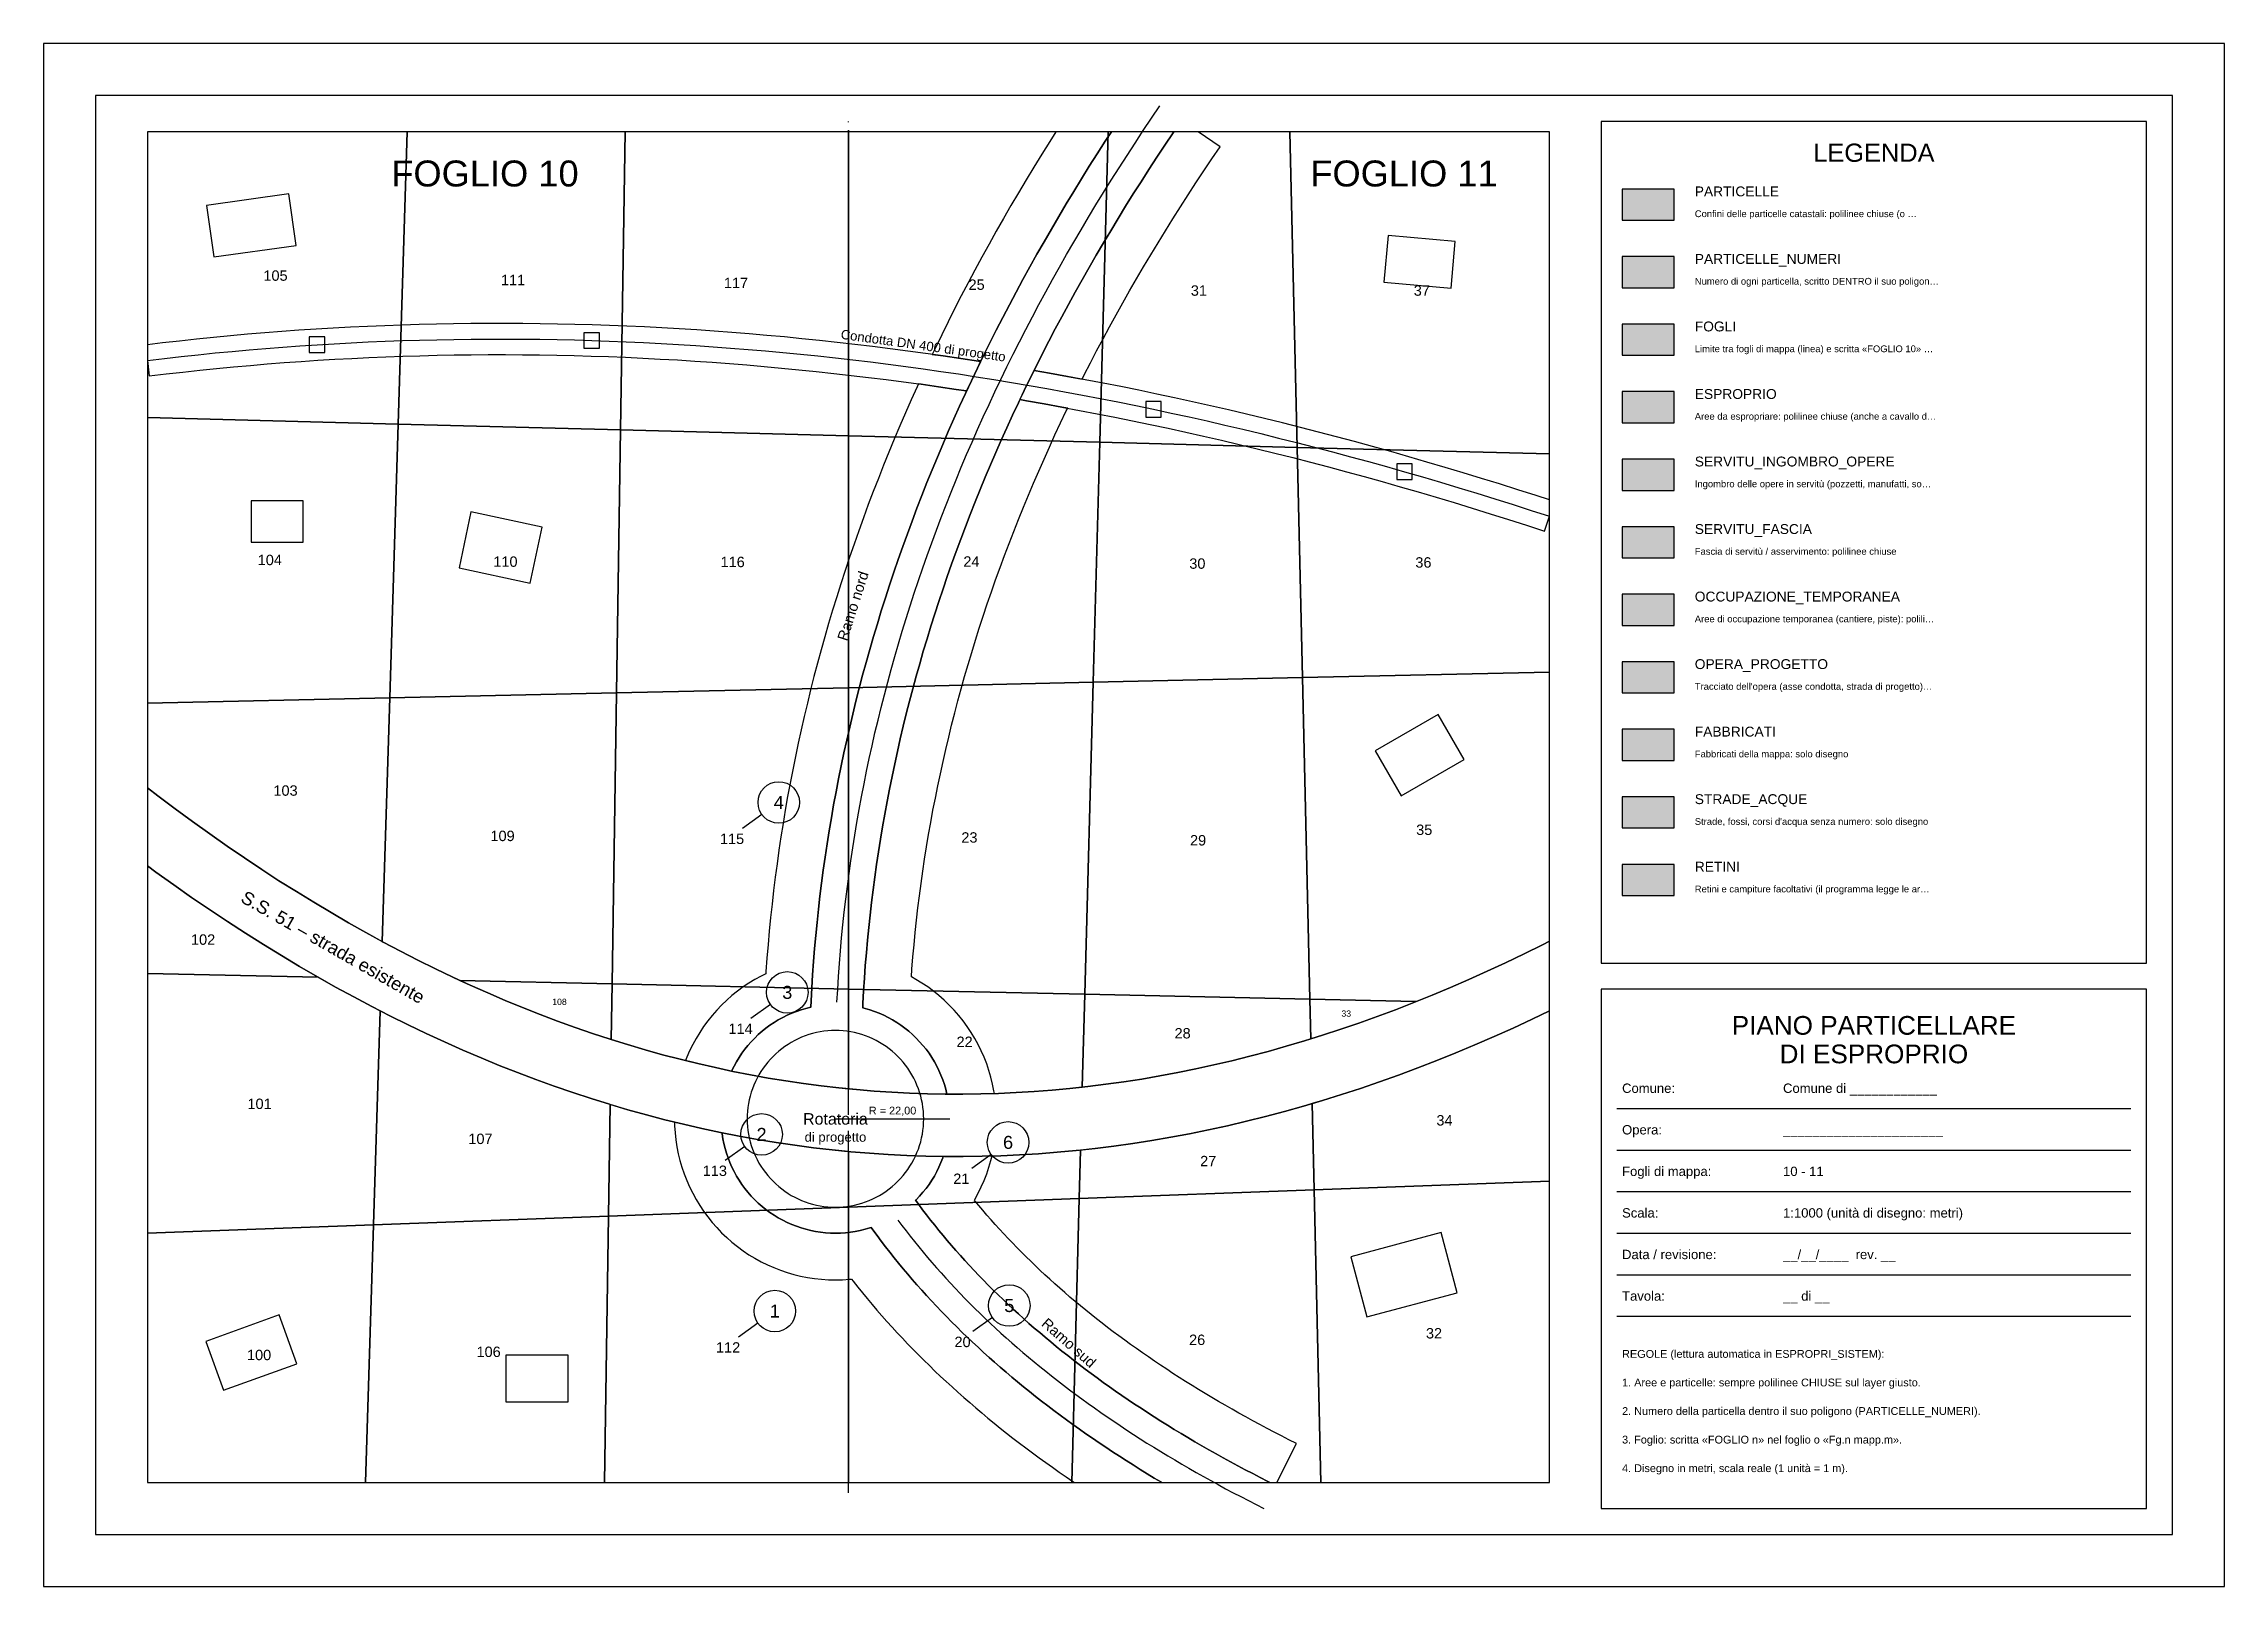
# Model space of a CAD drawing. Header units: metres. Extents: x 0 to 420, y 0 to 297.
import ezdxf
from ezdxf.enums import TextEntityAlignment as Align

# ---------------------------------------------------------------- set-up
doc = ezdxf.new("R2010")
doc.units = ezdxf.units.M
doc.linetypes.add('DASHDOT', pattern=[9, 6, -1.5, 0, -1.5])
doc.linetypes.add('DASHED', pattern=[6, 4, -2])
for name, color, linetype in [('CARTIGLIO', 7, 'CONTINUOUS'), ('ESPROPRIO', 1, 'CONTINUOUS'), ('FABBRICATI', 8, 'CONTINUOUS'), ('FOGLI', 2, 'DASHDOT'), ('LEGENDA', 7, 'CONTINUOUS'), ('OCCUPAZIONE_TEMPORANEA', 30, 'CONTINUOUS'), ('OPERA_PROGETTO', 4, 'DASHED'), ('PARTICELLE', 7, 'CONTINUOUS'), ('PARTICELLE_NUMERI', 7, 'CONTINUOUS'), ('QUOTE', 8, 'CONTINUOUS'), ('RETINI', 8, 'CONTINUOUS'), ('RICHIAMI_DITTE', 1, 'CONTINUOUS'), ('SERVITU_FASCIA', 5, 'CONTINUOUS'), ('SERVITU_INGOMBRO_OPERE', 6, 'CONTINUOUS'), ('STRADE_ACQUE', 8, 'CONTINUOUS'), ('TOPONIMI', 8, 'CONTINUOUS')]:
    doc.layers.add(name, color=color, linetype=linetype)
doc.styles.add('ESPROPRI', font='arial.ttf')

msp = doc.modelspace()

# ---------------------------------------------------------------- texts
at = {"layer": 'CARTIGLIO', "style": 'ESPROPRI'}
for s, p in [('PIANO PARTICELLARE', (352.5, 108)), ('DI ESPROPRIO', (352.5, 102.5))]:
    msp.add_text(s, height=3.6, dxfattribs=at).set_placement(p, align=Align.MIDDLE_CENTER)
for s, height, p in [('Comune:', 1.8, (304, 95)), ('Comune di ____________', 1.8, (335, 95)), ('Opera:', 1.8, (304, 87)), ('______________________', 1.8, (335, 87)), ('Fogli di mappa:', 1.8, (304, 79)), ('10 - 11', 1.8, (335, 79)), ('Scala:', 1.8, (304, 71)), ('1:1000 (unità di disegno: metri)', 1.8, (335, 71)), ('Data / revisione:', 1.8, (304, 63)), ('__/__/____  rev. __', 1.8, (335, 63)), ('Tavola:', 1.8, (304, 55)), ('__ di __', 1.8, (335, 55)), ('REGOLE (lettura automatica in ESPROPRI_SISTEM):', 1.5, (304, 44)), ('1. Aree e particelle: sempre polilinee CHIUSE sul layer giusto.', 1.5, (304, 38.5)), ('2. Numero della particella dentro il suo poligono (PARTICELLE_NUMERI).', 1.5, (304, 33)), ('3. Foglio: scritta «FOGLIO n» nel foglio o «Fg.n mapp.m».', 1.5, (304, 27.5)), ('4. Disegno in metri, scala reale (1 unità = 1 m).', 1.5, (304, 22))]:
    msp.add_text(s, height=height, dxfattribs=at).set_placement(p)
at = {"layer": 'FOGLI', "style": 'ESPROPRI'}
for s, p in [('FOGLIO 10', (85, 272)), ('FOGLIO 11', (262, 272))]:
    msp.add_text(s, height=5, dxfattribs=at).set_placement(p, align=Align.MIDDLE_CENTER)
at = {"layer": 'LEGENDA', "style": 'ESPROPRI'}
msp.add_text('LEGENDA', height=3.5, dxfattribs=at).set_placement((352.5, 276), align=Align.MIDDLE_CENTER)
for s, height, p in [('PARTICELLE', 1.9, (318, 267.6)), ('Confini delle particelle catastali: polilinee chiuse (o …', 1.3, (318, 263.6)), ('PARTICELLE_NUMERI', 1.9, (318, 254.6)), ('Numero di ogni particella, scritto DENTRO il suo poligon…', 1.3, (318, 250.6)), ('FOGLI', 1.9, (318, 241.6)), ('Limite tra fogli di mappa (linea) e scritta «FOGLIO 10» …', 1.3, (318, 237.6)), ('ESPROPRIO', 1.9, (318, 228.6)), ('Aree da espropriare: polilinee chiuse (anche a cavallo d…', 1.3, (318, 224.6)), ('SERVITU_INGOMBRO_OPERE', 1.9, (318, 215.6)), ('Ingombro delle opere in servitù (pozzetti, manufatti, so…', 1.3, (318, 211.6)), ('SERVITU_FASCIA', 1.9, (318, 202.6)), ('Fascia di servitù / asservimento: polilinee chiuse', 1.3, (318, 198.6)), ('OCCUPAZIONE_TEMPORANEA', 1.9, (318, 189.6)), ('Aree di occupazione temporanea (cantiere, piste): polili…', 1.3, (318, 185.6)), ('OPERA_PROGETTO', 1.9, (318, 176.6)), ("Tracciato dell'opera (asse condotta, strada di progetto)…", 1.3, (318, 172.6)), ('FABBRICATI', 1.9, (318, 163.6)), ('Fabbricati della mappa: solo disegno', 1.3, (318, 159.6)), ('STRADE_ACQUE', 1.9, (318, 150.6)), ("Strade, fossi, corsi d'acqua senza numero: solo disegno", 1.3, (318, 146.6)), ('RETINI', 1.9, (318, 137.6)), ('Retini e campiture facoltativi (il programma legge le ar…', 1.3, (318, 133.6))]:
    msp.add_text(s, height=height, dxfattribs=at).set_placement(p)
at = {"layer": 'PARTICELLE_NUMERI', "style": 'ESPROPRI'}
for s, height, p in [('105', 2, (44.6635, 252.3474)), ('111', 2, (90.4129, 251.4982)), ('117', 2, (133.349, 250.9345)), ('25', 2, (179.6884, 250.5946)), ('31', 2, (222.4952, 249.4614)), ('37', 2, (265.4343, 249.4608)), ('104', 2, (43.5637, 197.6033)), ('110', 2, (88.9459, 197.2788)), ('116', 2, (132.7048, 197.2155)), ('24', 2, (178.6927, 197.3039)), ('30', 2, (222.2049, 196.9062)), ('36', 2, (265.7407, 197.1256)), ('103', 2, (46.5918, 153.2096)), ('109', 2, (88.3911, 144.4768)), ('115', 2, (132.5853, 143.9124)), ('23', 2, (178.3065, 144.1777)), ('29', 2, (222.3443, 143.6303)), ('35', 2, (265.8961, 145.6555)), ('102', 2, (30.7141, 124.5197)), ('108', 1.2, (99.3525, 112.5354)), ('33', 1.2, (250.8779, 110.2712)), ('114', 2, (134.2269, 107.3532)), ('22', 2, (177.3786, 104.8416)), ('28', 2, (219.3635, 106.482)), ('101', 2, (41.5904, 92.8977)), ('34', 2, (269.7985, 89.7188)), ('107', 2, (84.1305, 86.1569)), ('113', 2, (129.2728, 80.0099)), ('27', 2, (224.2892, 81.8766)), ('21', 2, (176.7454, 78.4735)), ('112', 2, (131.8253, 45.9997)), ('20', 2, (176.9795, 47.0625)), ('26', 2, (222.1632, 47.4694)), ('32', 2, (267.7811, 48.7232)), ('100', 2, (41.4995, 44.548)), ('106', 2, (85.7047, 45.156))]:
    msp.add_text(s, height=height, dxfattribs=at).set_placement(p, align=Align.MIDDLE_CENTER)
at = {"layer": 'QUOTE', "style": 'ESPROPRI'}
msp.add_text('R = 22,00', height=1.5, dxfattribs=at).set_placement((163.5, 91.6), align=Align.MIDDLE_CENTER)
at = {"layer": 'RICHIAMI_DITTE', "style": 'ESPROPRI'}
for s, p in [('4', (141.5853, 150.9124)), ('3', (143.2269, 114.3532)), ('2', (138.2728, 87.0099)), ('6', (185.7454, 85.4735)), ('5', (185.9795, 54.0625)), ('1', (140.8253, 52.9997))]:
    msp.add_text(s, height=2.5, dxfattribs=at).set_placement(p, align=Align.MIDDLE_CENTER)
at = {"layer": 'TOPONIMI', "style": 'ESPROPRI'}
for s, height, rotation, p in [('Condotta DN 400 di progetto', 1.8, -7.923, (169.4141, 238.8828)), ('Ramo nord', 2, 72.2287, (155.875, 188.75)), ('S.S. 51 – strada esistente', 2.5, -29.7449, (55.725, 123.05)), ('Ramo sud', 2, -41.3478, (197.4609, 46.8844))]:
    msp.add_text(s, height=height, rotation=rotation, dxfattribs=at).set_placement(p, align=Align.MIDDLE_CENTER)
for s, height, p in [('Rotatoria', 2.2, (152.5, 90)), ('di progetto', 1.8, (152.5, 86.5))]:
    msp.add_text(s, height=height, dxfattribs=at).set_placement(p, align=Align.MIDDLE_CENTER)

# ---------------------------------------------------------------- linework, layer by layer
at = {"layer": 'CARTIGLIO'}
for p, q in [((303, 92), (402, 92)), ((303, 84), (402, 84)), ((303, 76), (402, 76)), ((303, 68), (402, 68)), ((303, 60), (402, 60)), ((303, 52), (402, 52))]:
    msp.add_line(p, q, dxfattribs=at)
for points in [[(0, 0), (420, 0), (420, 297), (0, 297)], [(10, 10), (410, 10), (410, 287), (10, 287)], [(300, 15), (405, 15), (405, 115), (300, 115)]]:
    msp.add_lwpolyline(points, close=True, dxfattribs=at)
at = {"layer": 'ESPROPRIO'}
for points in [[(132.5149, 99.193), (132.759, 99.141), (136.15, 98.474), (139.542, 97.863), (142.938, 97.307), (146.335, 96.805), (149.736, 96.358), (153.139, 95.966), (156.545, 95.628), (159.954, 95.346), (163.366, 95.118), (166.781, 94.945), (170.199, 94.826), (173.62, 94.762), (173.9792, 94.7611), (173.979, 94.762), (173.75, 95.694), (173.482, 96.616), (173.173, 97.524), (172.825, 98.419), (172.439, 99.298), (172.014, 100.158), (171.553, 101), (171.055, 101.821), (170.521, 102.619), (169.954, 103.393), (169.353, 104.141), (168.72, 104.863), (168.056, 105.556), (167.363, 106.22), (166.641, 106.853), (165.893, 107.454), (165.119, 108.021), (164.321, 108.555), (163.5, 109.053), (162.658, 109.514), (161.798, 109.939), (160.919, 110.325), (160.024, 110.673), (159.116, 110.982), (158.194, 111.25), (157.747, 111.36), (157.785, 112.181), (157.921, 114.624), (158.077, 117.065), (158.254, 119.504), (158.452, 121.943), (158.67, 124.379), (158.909, 126.814), (159.169, 129.248), (159.45, 131.68), (159.752, 134.11), (160.074, 136.54), (160.417, 138.967), (160.78, 141.393), (161.165, 143.818), (161.57, 146.241), (161.996, 148.663), (162.442, 151.084), (162.91, 153.503), (163.398, 155.92), (163.907, 158.336), (164.437, 160.751), (164.987, 163.165), (165.559, 165.577), (166.151, 167.987), (166.764, 170.397), (167.397, 172.805), (168.052, 175.211), (168.727, 177.616), (169.423, 180.02), (170.14, 182.423), (170.878, 184.824), (171.636, 187.224), (172.416, 189.622), (173.216, 192.02), (174.037, 194.416), (174.879, 196.81), (175.742, 199.204), (176.626, 201.596), (177.53, 203.987), (178.456, 206.376), (179.402, 208.764), (180.369, 211.151), (181.357, 213.537), (182.366, 215.921), (183.396, 218.305), (184.447, 220.687), (185.518, 223.067), (186.611, 225.447), (187.725, 227.825), (188.859, 230.201), (190.014, 232.577), (191.191, 234.951), (192.388, 237.325), (193.607, 239.696), (194.846, 242.067), (196.106, 244.436), (197.387, 246.804), (198.689, 249.171), (200.013, 251.537), (201.357, 253.901), (202.722, 256.264), (204.108, 258.626), (205.515, 260.987), (206.944, 263.346), (208.393, 265.705), (209.863, 268.061), (211.354, 270.417), (212.867, 272.771), (214.4, 275.125), (215.955, 277.477), (217.53, 279.827), (217.647, 280), (205.641, 280), (204.471, 278.204), (202.923, 275.794), (201.396, 273.382), (199.891, 270.969), (198.406, 268.554), (196.943, 266.136), (195.501, 263.717), (194.08, 261.296), (192.681, 258.874), (191.302, 256.449), (189.945, 254.022), (188.609, 251.594), (187.294, 249.164), (186, 246.731), (184.728, 244.297), (183.477, 241.861), (182.247, 239.424), (181.038, 236.984), (179.85, 234.542), (178.684, 232.099), (177.539, 229.653), (176.415, 227.206), (175.313, 224.757), (174.231, 222.306), (173.171, 219.854), (172.133, 217.399), (171.115, 214.942), (170.119, 212.484), (169.144, 210.024), (168.191, 207.562), (167.259, 205.098), (166.348, 202.632), (165.458, 200.165), (164.59, 197.695), (163.743, 195.224), (162.918, 192.751), (162.114, 190.276), (161.331, 187.799), (160.569, 185.321), (159.829, 182.841), (159.11, 180.359), (158.413, 177.875), (157.737, 175.389), (157.082, 172.902), (156.449, 170.413), (155.837, 167.922), (155.247, 165.429), (154.678, 162.935), (154.13, 160.439), (153.604, 157.941), (153.1, 155.441), (152.616, 152.94), (152.154, 150.437), (151.714, 147.932), (151.295, 145.426), (150.897, 142.918), (150.521, 140.408), (150.166, 137.896), (149.833, 135.383), (149.521, 132.869), (149.231, 130.352), (148.962, 127.834), (148.714, 125.315), (148.488, 122.793), (148.283, 120.271), (148.1, 117.746), (147.939, 115.22), (147.798, 112.693), (147.741, 111.479), (147.738, 111.479), (146.806, 111.25), (145.884, 110.982), (144.976, 110.673), (144.081, 110.325), (143.202, 109.939), (142.342, 109.514), (141.5, 109.053), (140.679, 108.555), (139.881, 108.021), (139.107, 107.454), (138.359, 106.853), (137.637, 106.22), (136.944, 105.556), (136.28, 104.863), (135.647, 104.141), (135.046, 103.393), (134.479, 102.619), (133.945, 101.821), (133.447, 101), (132.986, 100.158), (132.561, 99.298), (132.5149, 99.193)], [(130.6668, 87.3224), (130.688, 87.128), (130.834, 86.18), (131.021, 85.238), (131.25, 84.306), (131.518, 83.384), (131.827, 82.476), (132.175, 81.581), (132.561, 80.702), (132.986, 79.842), (133.447, 79), (133.945, 78.179), (134.479, 77.381), (135.046, 76.607), (135.647, 75.859), (136.28, 75.137), (136.944, 74.444), (137.637, 73.78), (138.359, 73.147), (139.107, 72.546), (139.881, 71.979), (140.679, 71.445), (141.5, 70.947), (142.342, 70.486), (143.202, 70.061), (144.081, 69.675), (144.976, 69.327), (145.884, 69.018), (146.806, 68.75), (147.738, 68.521), (148.68, 68.334), (149.628, 68.188), (150.583, 68.084), (151.54, 68.021), (152.5, 68), (153.46, 68.021), (154.417, 68.084), (155.372, 68.188), (156.32, 68.334), (157.262, 68.521), (158.194, 68.75), (159.116, 69.018), (159.359, 69.101), (159.715, 68.608), (160.51, 67.527), (161.318, 66.451), (162.137, 65.38), (162.969, 64.315), (163.812, 63.254), (164.667, 62.199), (165.534, 61.149), (166.413, 60.104), (167.303, 59.064), (168.206, 58.03), (169.12, 57), (170.046, 55.976), (170.984, 54.957), (171.934, 53.943), (172.896, 52.934), (173.869, 51.931), (174.854, 50.932), (175.851, 49.939), (176.86, 48.951), (177.88, 47.968), (178.912, 46.99), (179.956, 46.018), (181.012, 45.05), (182.079, 44.088), (183.158, 43.131), (184.248, 42.179), (185.351, 41.232), (186.465, 40.29), (187.59, 39.354), (188.728, 38.422), (189.877, 37.496), (191.037, 36.574), (192.209, 35.658), (193.393, 34.747), (194.589, 33.841), (195.796, 32.941), (197.014, 32.045), (198.245, 31.154), (199.487, 30.269), (200.74, 29.388), (202.005, 28.513), (203.282, 27.642), (204.57, 26.777), (205.87, 25.917), (207.182, 25.062), (208.505, 24.212), (209.839, 23.367), (211.185, 22.527), (212.543, 21.692), (213.912, 20.862), (215.293, 20.037), (215.356, 20), (236.188, 20), (235.767, 20.212), (234.31, 20.956), (232.865, 21.704), (231.432, 22.457), (230.011, 23.214), (228.601, 23.976), (227.204, 24.742), (225.818, 25.513), (224.444, 26.287), (223.082, 27.067), (221.732, 27.85), (220.394, 28.638), (219.068, 29.43), (217.754, 30.227), (216.451, 31.028), (215.161, 31.833), (213.882, 32.643), (212.615, 33.457), (211.36, 34.275), (210.117, 35.098), (208.886, 35.925), (207.667, 36.756), (206.459, 37.592), (205.263, 38.431), (204.079, 39.276), (202.907, 40.124), (201.747, 40.977), (200.599, 41.834), (199.462, 42.695), (198.338, 43.56), (197.225, 44.43), (196.123, 45.304), (195.034, 46.183), (193.957, 47.065), (192.891, 47.952), (191.837, 48.843), (190.795, 49.738), (189.764, 50.638), (188.745, 51.542), (187.738, 52.45), (186.743, 53.362), (185.76, 54.278), (184.788, 55.199), (183.828, 56.124), (182.879, 57.053), (181.943, 57.986), (181.018, 58.924), (180.104, 59.866), (179.202, 60.811), (178.312, 61.762), (177.434, 62.716), (176.567, 63.675), (175.712, 64.637), (174.868, 65.604), (174.036, 66.576), (173.216, 67.551), (172.407, 68.531), (171.61, 69.514), (170.824, 70.502), (170.05, 71.495), (169.288, 72.491), (168.536, 73.492), (167.927, 74.32), (168.056, 74.444), (168.72, 75.137), (169.353, 75.859), (169.954, 76.607), (170.521, 77.381), (171.055, 78.179), (171.553, 79), (172.014, 79.842), (172.439, 80.702), (172.825, 81.581), (173.173, 82.476), (173.2721, 82.7671), (169.879, 82.83), (166.269, 82.955), (162.662, 83.138), (159.058, 83.379), (155.458, 83.678), (151.861, 84.034), (148.267, 84.448), (144.677, 84.92), (141.091, 85.45), (137.508, 86.037), (133.929, 86.682), (130.6668, 87.3224)]]:
    msp.add_lwpolyline(points, close=True, dxfattribs=at)
at = {"layer": 'FABBRICATI'}
for points in [[(32.77, 255.94), (48.62, 258.16), (47.23, 268.06), (31.38, 265.84)], [(258.13, 251.08), (271.08, 249.95), (271.87, 258.92), (258.92, 260.05)], [(40, 201), (50, 201), (50, 209), (40, 209)], [(80.01, 196.08), (93.7, 193.16), (95.99, 203.92), (82.3, 206.84)], [(261.44, 152.17), (273.56, 159.17), (268.56, 167.83), (256.44, 160.83)], [(254.86, 51.88), (272.25, 56.53), (269.14, 68.12), (251.75, 63.47)], [(34.66, 37.74), (48.76, 42.87), (45.34, 52.26), (31.24, 47.13)], [(89, 35.5), (101, 35.5), (101, 44.5), (89, 44.5)]]:
    msp.add_lwpolyline(points, close=True, dxfattribs=at)
at = {"layer": 'FOGLI'}
msp.add_lwpolyline([(155, 18), (155, 282)], dxfattribs=at)
at = {"layer": 'LEGENDA'}
msp.add_lwpolyline([(300, 120), (405, 120), (405, 282), (300, 282)], close=True, dxfattribs=at)
at = {"layer": 'LEGENDA', "color": 7}
for points in [[(304, 263), (314, 263), (314, 269), (304, 269)], [(304, 250), (314, 250), (314, 256), (304, 256)]]:
    msp.add_lwpolyline(points, close=True, dxfattribs=at)
at = {"layer": 'LEGENDA', "color": 2}
msp.add_lwpolyline([(304, 237), (314, 237), (314, 243), (304, 243)], close=True, dxfattribs=at)
at = {"layer": 'LEGENDA', "color": 1}
msp.add_lwpolyline([(304, 224), (314, 224), (314, 230), (304, 230)], close=True, dxfattribs=at)
at = {"layer": 'LEGENDA', "color": 6}
msp.add_lwpolyline([(304, 211), (314, 211), (314, 217), (304, 217)], close=True, dxfattribs=at)
at = {"layer": 'LEGENDA', "color": 5}
msp.add_lwpolyline([(304, 198), (314, 198), (314, 204), (304, 204)], close=True, dxfattribs=at)
at = {"layer": 'LEGENDA', "color": 30}
msp.add_lwpolyline([(304, 185), (314, 185), (314, 191), (304, 191)], close=True, dxfattribs=at)
at = {"layer": 'LEGENDA', "color": 4}
msp.add_lwpolyline([(304, 172), (314, 172), (314, 178), (304, 178)], close=True, dxfattribs=at)
at = {"layer": 'LEGENDA', "color": 8}
for points in [[(304, 159), (314, 159), (314, 165), (304, 165)], [(304, 146), (314, 146), (314, 152), (304, 152)], [(304, 133), (314, 133), (314, 139), (304, 139)]]:
    msp.add_lwpolyline(points, close=True, dxfattribs=at)
at = {"layer": 'LEGENDA', "color": 7}
for points in [[(304, 263), (314, 263), (304, 269), (314, 269)], [(304, 250), (314, 250), (304, 256), (314, 256)]]:
    msp.add_solid(points, dxfattribs=at)
at = {"layer": 'LEGENDA', "color": 2}
msp.add_solid([(304, 237), (314, 237), (304, 243), (314, 243)], dxfattribs=at)
at = {"layer": 'LEGENDA', "color": 1}
msp.add_solid([(304, 224), (314, 224), (304, 230), (314, 230)], dxfattribs=at)
at = {"layer": 'LEGENDA', "color": 6}
msp.add_solid([(304, 211), (314, 211), (304, 217), (314, 217)], dxfattribs=at)
at = {"layer": 'LEGENDA', "color": 5}
msp.add_solid([(304, 198), (314, 198), (304, 204), (314, 204)], dxfattribs=at)
at = {"layer": 'LEGENDA', "color": 30}
msp.add_solid([(304, 185), (314, 185), (304, 191), (314, 191)], dxfattribs=at)
at = {"layer": 'LEGENDA', "color": 4}
msp.add_solid([(304, 172), (314, 172), (304, 178), (314, 178)], dxfattribs=at)
at = {"layer": 'LEGENDA', "color": 8}
for points in [[(304, 159), (314, 159), (304, 165), (314, 165)], [(304, 146), (314, 146), (304, 152), (314, 152)], [(304, 133), (314, 133), (304, 139), (314, 139)]]:
    msp.add_solid(points, dxfattribs=at)
at = {"layer": 'OCCUPAZIONE_TEMPORANEA'}
for points in [[(171.1314, 237.1689), (173.236, 236.87), (176.648, 236.367), (180.062, 235.844), (180.453, 235.782), (179.85, 234.542), (181.038, 236.984), (182.247, 239.424), (183.477, 241.861), (184.728, 244.297), (186, 246.731), (187.294, 249.164), (188.609, 251.594), (189.945, 254.022), (191.302, 256.449), (192.681, 258.874), (194.08, 261.296), (195.501, 263.717), (196.943, 266.136), (198.406, 268.554), (199.891, 270.969), (201.396, 273.382), (202.923, 275.794), (204.471, 278.204), (205.641, 280), (194.934, 280), (193.776, 278.171), (192.239, 275.707), (190.723, 273.24), (189.228, 270.771), (187.755, 268.299), (186.303, 265.825), (184.872, 263.349), (183.463, 260.87), (182.075, 258.388), (180.708, 255.905), (179.363, 253.418), (178.039, 250.929), (176.737, 248.438), (175.456, 245.945), (174.197, 243.448), (172.959, 240.95), (171.742, 238.449), (171.1314, 237.1689)], [(190.7606, 234.0829), (193.751, 233.559), (197.181, 232.939), (199.992, 232.4148), (200.409, 233.241), (201.597, 235.556), (202.807, 237.869), (204.037, 240.182), (205.288, 242.494), (206.56, 244.805), (207.852, 247.116), (209.165, 249.426), (210.5, 251.736), (211.855, 254.044), (213.23, 256.352), (214.627, 258.66), (216.045, 260.967), (217.483, 263.273), (218.943, 265.578), (220.423, 267.883), (221.924, 270.187), (223.447, 272.49), (224.99, 274.793), (226.579, 277.131), (222.358, 280), (217.647, 280), (217.53, 279.827), (215.955, 277.477), (214.4, 275.125), (212.867, 272.771), (211.354, 270.417), (209.863, 268.061), (208.393, 265.705), (206.944, 263.346), (205.515, 260.987), (204.108, 258.626), (202.722, 256.264), (201.357, 253.901), (200.013, 251.537), (198.689, 249.171), (197.387, 246.804), (196.106, 244.436), (194.846, 242.067), (193.607, 239.696), (192.388, 237.325), (191.191, 234.951), (190.7606, 234.0829)], [(123.6105, 101.2215), (125.986, 100.638), (129.371, 99.862), (132.5149, 99.193), (132.561, 99.298), (132.986, 100.158), (133.447, 101), (133.945, 101.821), (134.479, 102.619), (135.046, 103.393), (135.647, 104.141), (136.28, 104.863), (136.944, 105.556), (137.637, 106.22), (138.359, 106.853), (139.107, 107.454), (139.881, 108.021), (140.679, 108.555), (141.5, 109.053), (142.342, 109.514), (143.202, 109.939), (144.081, 110.325), (144.976, 110.673), (145.884, 110.982), (146.806, 111.25), (147.738, 111.479), (147.741, 111.479), (147.798, 112.693), (147.939, 115.22), (148.1, 117.746), (148.283, 120.271), (148.488, 122.793), (148.714, 125.315), (148.962, 127.834), (149.231, 130.352), (149.521, 132.869), (149.833, 135.383), (150.166, 137.896), (150.521, 140.408), (150.897, 142.918), (151.295, 145.426), (151.714, 147.932), (152.154, 150.437), (152.616, 152.94), (153.1, 155.441), (153.604, 157.941), (154.13, 160.439), (154.678, 162.935), (155.247, 165.429), (155.837, 167.922), (156.449, 170.413), (157.082, 172.902), (157.737, 175.389), (158.413, 177.875), (159.11, 180.359), (159.829, 182.841), (160.569, 185.321), (161.331, 187.799), (162.114, 190.276), (162.918, 192.751), (163.743, 195.224), (164.59, 197.695), (165.458, 200.165), (166.348, 202.632), (167.259, 205.098), (168.191, 207.562), (169.144, 210.024), (170.119, 212.484), (171.115, 214.942), (172.133, 217.399), (173.171, 219.854), (174.231, 222.306), (175.313, 224.757), (176.415, 227.206), (177.539, 229.653), (177.7609, 230.127), (175.756, 230.434), (172.376, 230.932), (169.001, 231.411), (168.475, 231.4827), (168.222, 230.932), (167.092, 228.421), (165.983, 225.908), (164.896, 223.392), (163.831, 220.874), (162.787, 218.354), (161.765, 215.832), (160.765, 213.307), (159.786, 210.779), (158.829, 208.25), (157.893, 205.718), (156.98, 203.183), (156.088, 200.647), (155.218, 198.108), (154.37, 195.567), (153.543, 193.023), (152.738, 190.477), (151.956, 187.929), (151.195, 185.379), (150.455, 182.827), (149.738, 180.272), (149.043, 177.715), (148.369, 175.157), (147.718, 172.595), (147.088, 170.032), (146.481, 167.467), (145.895, 164.9), (145.332, 162.33), (144.79, 159.759), (144.27, 157.186), (143.773, 154.61), (143.297, 152.033), (142.843, 149.454), (142.412, 146.872), (142.002, 144.289), (141.615, 141.704), (141.249, 139.117), (140.906, 136.529), (140.585, 133.938), (140.286, 131.346), (140.009, 128.752), (139.754, 126.156), (139.521, 123.559), (139.31, 120.96), (139.121, 118.359), (139.095, 117.946), (138.186, 117.497), (137, 116.847), (135.844, 116.145), (134.719, 115.394), (133.628, 114.594), (132.574, 113.747), (131.557, 112.856), (130.58, 111.92), (129.644, 110.943), (128.753, 109.926), (127.906, 108.872), (127.106, 107.781), (126.355, 106.656), (125.653, 105.5), (125.003, 104.314), (124.404, 103.101), (123.86, 101.863), (123.6105, 101.2215)], [(157.747, 111.36), (158.194, 111.25), (159.116, 110.982), (160.024, 110.673), (160.919, 110.325), (161.798, 109.939), (162.658, 109.514), (163.5, 109.053), (164.321, 108.555), (165.119, 108.021), (165.893, 107.454), (166.641, 106.853), (167.363, 106.22), (168.056, 105.556), (168.72, 104.863), (169.353, 104.141), (169.954, 103.393), (170.521, 102.619), (171.055, 101.821), (171.553, 101), (172.014, 100.158), (172.439, 99.298), (172.825, 98.419), (173.173, 97.524), (173.482, 96.616), (173.75, 95.694), (173.979, 94.762), (173.9792, 94.7611), (177.045, 94.753), (180.472, 94.799), (183.1072, 94.8758), (183.029, 95.383), (182.765, 96.71), (182.444, 98.023), (182.065, 99.322), (181.63, 100.603), (181.14, 101.863), (180.596, 103.101), (179.997, 104.314), (179.347, 105.5), (178.645, 106.656), (177.894, 107.781), (177.094, 108.872), (176.247, 109.926), (175.356, 110.943), (174.42, 111.92), (173.443, 112.856), (172.426, 113.747), (171.372, 114.594), (170.281, 115.394), (169.156, 116.145), (168, 116.847), (167.12, 117.33), (167.228, 118.815), (167.419, 121.177), (167.631, 123.537), (167.863, 125.896), (168.114, 128.254), (168.386, 130.61), (168.678, 132.965), (168.99, 135.319), (169.323, 137.671), (169.675, 140.022), (170.048, 142.371), (170.44, 144.72), (170.853, 147.067), (171.286, 149.413), (171.739, 151.758), (172.212, 154.102), (172.706, 156.445), (173.22, 158.786), (173.754, 161.127), (174.308, 163.466), (174.882, 165.805), (175.477, 168.142), (176.091, 170.478), (176.727, 172.814), (177.382, 175.148), (178.058, 177.482), (178.754, 179.814), (179.47, 182.146), (180.207, 184.477), (180.964, 186.807), (181.742, 189.136), (182.539, 191.464), (183.358, 193.792), (184.196, 196.118), (185.056, 198.444), (185.935, 200.769), (186.835, 203.093), (187.756, 205.417), (188.697, 207.74), (189.659, 210.061), (190.641, 212.383), (191.644, 214.703), (192.667, 217.023), (193.711, 219.342), (194.776, 221.66), (195.861, 223.978), (196.967, 226.295), (197.2256, 226.8268), (196.098, 227.037), (192.699, 227.651), (189.304, 228.246), (188.0295, 228.4629), (187.725, 227.825), (186.611, 225.447), (185.518, 223.067), (184.447, 220.687), (183.396, 218.305), (182.366, 215.921), (181.357, 213.537), (180.369, 211.151), (179.402, 208.764), (178.456, 206.376), (177.53, 203.987), (176.626, 201.596), (175.742, 199.204), (174.879, 196.81), (174.037, 194.416), (173.216, 192.02), (172.416, 189.622), (171.636, 187.224), (170.878, 184.824), (170.14, 182.423), (169.423, 180.02), (168.727, 177.616), (168.052, 175.211), (167.397, 172.805), (166.764, 170.397), (166.151, 167.987), (165.559, 165.577), (164.987, 163.165), (164.437, 160.751), (163.907, 158.336), (163.398, 155.92), (162.91, 153.503), (162.442, 151.084), (161.996, 148.663), (161.57, 146.241), (161.165, 143.818), (160.78, 141.393), (160.417, 138.967), (160.074, 136.54), (159.752, 134.11), (159.45, 131.68), (159.169, 129.248), (158.909, 126.814), (158.67, 124.379), (158.452, 121.943), (158.254, 119.504), (158.077, 117.065), (157.921, 114.624), (157.785, 112.181), (157.747, 111.36)], [(121.5138, 89.3799), (121.53, 88.648), (121.618, 87.298), (121.765, 85.954), (121.971, 84.617), (122.235, 83.29), (122.556, 81.977), (122.935, 80.678), (123.37, 79.397), (123.86, 78.137), (124.404, 76.899), (125.003, 75.686), (125.653, 74.5), (126.355, 73.344), (127.106, 72.219), (127.906, 71.128), (128.753, 70.074), (129.644, 69.057), (130.58, 68.08), (131.557, 67.144), (132.574, 66.253), (133.628, 65.406), (134.719, 64.606), (135.844, 63.855), (137, 63.153), (138.186, 62.503), (139.399, 61.904), (140.637, 61.36), (141.897, 60.87), (143.178, 60.435), (144.477, 60.056), (145.79, 59.735), (147.117, 59.471), (148.454, 59.265), (149.798, 59.118), (151.148, 59.03), (152.5, 59), (153.852, 59.03), (155.202, 59.118), (155.576, 59.159), (155.898, 58.746), (156.793, 57.62), (157.701, 56.501), (158.62, 55.387), (159.551, 54.28), (160.495, 53.179), (161.45, 52.083), (162.418, 50.994), (163.398, 49.91), (164.389, 48.833), (165.393, 47.762), (166.408, 46.696), (167.436, 45.637), (168.475, 44.584), (169.526, 43.537), (170.589, 42.496), (171.663, 41.46), (172.75, 40.431), (173.848, 39.408), (174.958, 38.391), (176.079, 37.38), (177.212, 36.374), (178.357, 35.375), (179.513, 34.382), (180.681, 33.394), (181.861, 32.413), (183.052, 31.437), (184.254, 30.468), (185.468, 29.504), (186.694, 28.546), (187.931, 27.594), (189.179, 26.648), (190.439, 25.708), (191.711, 24.774), (192.993, 23.845), (194.288, 22.922), (195.593, 22.005), (196.91, 21.094), (198.238, 20.189), (198.519, 20), (215.356, 20), (215.293, 20.037), (213.912, 20.862), (212.543, 21.692), (211.185, 22.527), (209.839, 23.367), (208.505, 24.212), (207.182, 25.062), (205.87, 25.917), (204.57, 26.777), (203.282, 27.642), (202.005, 28.513), (200.74, 29.388), (199.487, 30.269), (198.245, 31.154), (197.014, 32.045), (195.796, 32.941), (194.589, 33.841), (193.393, 34.747), (192.209, 35.658), (191.037, 36.574), (189.877, 37.496), (188.728, 38.422), (187.59, 39.354), (186.465, 40.29), (185.351, 41.232), (184.248, 42.179), (183.158, 43.131), (182.079, 44.088), (181.012, 45.05), (179.956, 46.018), (178.912, 46.99), (177.88, 47.968), (176.86, 48.951), (175.851, 49.939), (174.854, 50.932), (173.869, 51.931), (172.896, 52.934), (171.934, 53.943), (170.984, 54.957), (170.046, 55.976), (169.12, 57), (168.206, 58.03), (167.303, 59.064), (166.413, 60.104), (165.534, 61.149), (164.667, 62.199), (163.812, 63.254), (162.969, 64.315), (162.137, 65.38), (161.318, 66.451), (160.51, 67.527), (159.715, 68.608), (159.359, 69.101), (159.116, 69.018), (158.194, 68.75), (157.262, 68.521), (156.32, 68.334), (155.372, 68.188), (154.417, 68.084), (153.46, 68.021), (152.5, 68), (151.54, 68.021), (150.583, 68.084), (149.628, 68.188), (148.68, 68.334), (147.738, 68.521), (146.806, 68.75), (145.884, 69.018), (144.976, 69.327), (144.081, 69.675), (143.202, 70.061), (142.342, 70.486), (141.5, 70.947), (140.679, 71.445), (139.881, 71.979), (139.107, 72.546), (138.359, 73.147), (137.637, 73.78), (136.944, 74.444), (136.28, 75.137), (135.647, 75.859), (135.046, 76.607), (134.479, 77.381), (133.945, 78.179), (133.447, 79), (132.986, 79.842), (132.561, 80.702), (132.175, 81.581), (131.827, 82.476), (131.518, 83.384), (131.25, 84.306), (131.021, 85.238), (130.834, 86.18), (130.688, 87.128), (130.6668, 87.3224), (130.353, 87.384), (126.782, 88.145), (123.214, 88.962), (121.5138, 89.3799)], [(167.927, 74.32), (168.536, 73.492), (169.288, 72.491), (170.05, 71.495), (170.824, 70.502), (171.61, 69.514), (172.407, 68.531), (173.216, 67.551), (174.036, 66.576), (174.868, 65.604), (175.712, 64.637), (176.567, 63.675), (177.434, 62.716), (178.312, 61.762), (179.202, 60.811), (180.104, 59.866), (181.018, 58.924), (181.943, 57.986), (182.879, 57.053), (183.828, 56.124), (184.788, 55.199), (185.76, 54.278), (186.743, 53.362), (187.738, 52.45), (188.745, 51.542), (189.764, 50.638), (190.795, 49.738), (191.837, 48.843), (192.891, 47.952), (193.957, 47.065), (195.034, 46.183), (196.123, 45.304), (197.225, 44.43), (198.338, 43.56), (199.462, 42.695), (200.599, 41.834), (201.747, 40.977), (202.907, 40.124), (204.079, 39.276), (205.263, 38.431), (206.459, 37.592), (207.667, 36.756), (208.886, 35.925), (210.117, 35.098), (211.36, 34.275), (212.615, 33.457), (213.882, 32.643), (215.161, 31.833), (216.451, 31.028), (217.754, 30.227), (219.068, 29.43), (220.394, 28.638), (221.732, 27.85), (223.082, 27.067), (224.444, 26.287), (225.818, 25.513), (227.204, 24.742), (228.601, 23.976), (230.011, 23.214), (231.432, 22.457), (232.865, 21.704), (234.31, 20.956), (235.767, 20.212), (236.188, 20), (237.518, 20), (241.296, 27.504), (239.838, 28.239), (238.426, 28.959), (237.027, 29.684), (235.641, 30.412), (234.266, 31.145), (232.904, 31.881), (231.553, 32.621), (230.215, 33.365), (228.89, 34.113), (227.576, 34.864), (226.275, 35.62), (224.986, 36.379), (223.709, 37.142), (222.444, 37.908), (221.191, 38.679), (219.95, 39.453), (218.722, 40.231), (217.506, 41.012), (216.302, 41.797), (215.11, 42.586), (213.93, 43.379), (212.762, 44.175), (211.606, 44.974), (210.462, 45.778), (209.331, 46.585), (208.211, 47.395), (207.104, 48.209), (206.008, 49.027), (204.925, 49.848), (203.853, 50.672), (202.793, 51.501), (201.746, 52.332), (200.71, 53.167), (199.686, 54.006), (198.674, 54.848), (197.674, 55.693), (196.686, 56.542), (195.71, 57.394), (194.745, 58.25), (193.792, 59.109), (192.851, 59.972), (191.922, 60.838), (191.005, 61.707), (190.099, 62.579), (189.205, 63.455), (188.322, 64.335), (187.451, 65.217), (186.592, 66.104), (185.744, 66.993), (184.908, 67.886), (184.083, 68.782), (183.269, 69.681), (182.468, 70.584), (181.677, 71.49), (180.898, 72.4), (180.13, 73.313), (179.374, 74.229), (179.264, 74.364), (179.347, 74.5), (179.997, 75.686), (180.596, 76.899), (181.14, 78.137), (181.63, 79.397), (182.065, 80.678), (182.444, 81.977), (182.6593, 82.8575), (180.728, 82.801), (177.109, 82.753), (173.492, 82.763), (173.2721, 82.7671), (173.173, 82.476), (172.825, 81.581), (172.439, 80.702), (172.014, 79.842), (171.553, 79), (171.055, 78.179), (170.521, 77.381), (169.954, 76.607), (169.353, 75.859), (168.72, 75.137), (168.056, 74.444), (167.927, 74.32)]]:
    msp.add_lwpolyline(points, close=True, dxfattribs=at)
at = {"layer": 'OPERA_PROGETTO'}
for points in [[(152.7918, 112.4367), (152.9297, 114.9219), (153.0887, 117.4055), (153.2687, 119.8875), (153.4699, 122.368), (153.6922, 124.8469), (153.9355, 127.3242), (154.2, 129.8), (154.4855, 132.2742), (154.7922, 134.7469), (155.1199, 137.218), (155.4688, 139.6875), (155.8387, 142.1555), (156.2297, 144.6219), (156.6418, 147.0867), (157.075, 149.55), (157.5293, 152.0117), (158.0047, 154.4719), (158.5012, 156.9305), (159.0188, 159.3875), (159.5574, 161.843), (160.1172, 164.2969), (160.698, 166.7492), (161.3, 169.2), (161.923, 171.6492), (162.5672, 174.0969), (163.2324, 176.543), (163.9188, 178.9875), (164.6262, 181.4305), (165.3547, 183.8719), (166.1043, 186.3117), (166.875, 188.75), (167.6668, 191.1867), (168.4797, 193.6219), (169.3137, 196.0555), (170.1688, 198.4875), (171.0449, 200.918), (171.9422, 203.3469), (172.8605, 205.7742), (173.8, 208.2), (174.7605, 210.6242), (175.7422, 213.0469), (176.7449, 215.468), (177.7688, 217.8875), (178.8137, 220.3055), (179.8797, 222.7219), (180.9668, 225.1367), (182.075, 227.55), (183.2043, 229.9617), (184.3547, 232.3719), (185.5262, 234.7805), (186.7188, 237.1875), (187.9324, 239.593), (189.1672, 241.9969), (190.423, 244.3992), (191.7, 246.8), (192.998, 249.1992), (194.3172, 251.5969), (195.6574, 253.993), (197.0187, 256.3875), (198.4012, 258.7805), (199.8047, 261.1719), (201.2293, 263.5617), (202.675, 265.95), (204.1418, 268.3367), (205.6297, 270.7219), (207.1387, 273.1055), (208.6688, 275.4875), (210.2199, 277.868), (211.7922, 280.2469), (213.3855, 282.6242), (215, 285)], [(20, 236), (23.2516, 236.3903), (26.5063, 236.7613), (29.7641, 237.1128), (33.025, 237.445), (36.2891, 237.7578), (39.5563, 238.0513), (42.8266, 238.3253), (46.1, 238.58), (49.3766, 238.8153), (52.6563, 239.0313), (55.9391, 239.2278), (59.225, 239.405), (62.5141, 239.5628), (65.8062, 239.7012), (69.1016, 239.8203), (72.4, 239.92), (75.7016, 240.0003), (79.0063, 240.0613), (82.3141, 240.1028), (85.625, 240.125), (88.9391, 240.1278), (92.2563, 240.1113), (95.5766, 240.0753), (98.9, 240.02), (102.2266, 239.9453), (105.5563, 239.8513), (108.8891, 239.7378), (112.225, 239.605), (115.5641, 239.4528), (118.9063, 239.2813), (122.2516, 239.0903), (125.6, 238.88), (128.9516, 238.6503), (132.3062, 238.4013), (135.6641, 238.1328), (139.025, 237.845), (142.3891, 237.5378), (145.7563, 237.2113), (149.1266, 236.8653), (152.5, 236.5), (155.8766, 236.1153), (159.2563, 235.7113), (162.6391, 235.2878), (166.025, 234.845), (169.4141, 234.3828), (172.8062, 233.9013), (176.2016, 233.4003), (179.6, 232.88), (183.0016, 232.3403), (186.4063, 231.7813), (189.8141, 231.2028), (193.225, 230.605), (196.6391, 229.9878), (200.0563, 229.3513), (203.4766, 228.6953), (206.9, 228.02), (210.3266, 227.3253), (213.7563, 226.6113), (217.1891, 225.8778), (220.625, 225.125), (224.0641, 224.3528), (227.5063, 223.5613), (230.9516, 222.7503), (234.4, 221.92), (237.8516, 221.0703), (241.3063, 220.2013), (244.7641, 219.3128), (248.225, 218.405), (251.6891, 217.4778), (255.1563, 216.5313), (258.6266, 215.5653), (262.1, 214.58), (265.5766, 213.5753), (269.0563, 212.5513), (272.5391, 211.5078), (276.025, 210.445), (279.5141, 209.3628), (283.0062, 208.2613), (286.5016, 207.1403), (290, 206)], [(169.5, 90), (169.4838, 90.7415), (169.4353, 91.4816), (169.3546, 92.2189), (169.2417, 92.952), (169.097, 93.6795), (168.9207, 94.3999), (168.7132, 95.112), (168.4748, 95.8143), (168.206, 96.5056), (167.9072, 97.1845), (167.5792, 97.8497), (167.2224, 98.5), (166.8377, 99.1341), (166.4256, 99.7508), (165.987, 100.3489), (165.5228, 100.9274), (165.0337, 101.485), (164.5208, 102.0208), (163.985, 102.5337), (163.4274, 103.0228), (162.8489, 103.487), (162.2508, 103.9256), (161.6341, 104.3377), (161, 104.7224), (160.3497, 105.0792), (159.6845, 105.4072), (159.0056, 105.706), (158.3143, 105.9748), (157.612, 106.2132), (156.8999, 106.4207), (156.1795, 106.597), (155.452, 106.7417), (154.7189, 106.8546), (153.9816, 106.9353), (153.2415, 106.9838), (152.5, 107), (151.7585, 106.9838), (151.0184, 106.9353), (150.2811, 106.8546), (149.548, 106.7417), (148.8205, 106.597), (148.1001, 106.4207), (147.388, 106.2132), (146.6857, 105.9748), (145.9944, 105.706), (145.3155, 105.4072), (144.6503, 105.0792), (144, 104.7224), (143.3659, 104.3377), (142.7492, 103.9256), (142.1511, 103.487), (141.5726, 103.0228), (141.015, 102.5337), (140.4792, 102.0208), (139.9663, 101.485), (139.4772, 100.9274), (139.013, 100.3489), (138.5744, 99.7508), (138.1623, 99.1341), (137.7776, 98.5), (137.4208, 97.8497), (137.0928, 97.1845), (136.794, 96.5056), (136.5252, 95.8143), (136.2868, 95.112), (136.0793, 94.3999), (135.903, 93.6795), (135.7583, 92.952), (135.6454, 92.2189), (135.5647, 91.4816), (135.5162, 90.7415), (135.5, 90), (135.5162, 89.2585), (135.5647, 88.5184), (135.6454, 87.7811), (135.7583, 87.048), (135.903, 86.3205), (136.0793, 85.6001), (136.2868, 84.888), (136.5252, 84.1857), (136.794, 83.4944), (137.0928, 82.8155), (137.4208, 82.1503), (137.7776, 81.5), (138.1623, 80.8659), (138.5744, 80.2492), (139.013, 79.6511), (139.4772, 79.0726), (139.9663, 78.515), (140.4792, 77.9792), (141.015, 77.4663), (141.5726, 76.9772), (142.1511, 76.513), (142.7492, 76.0744), (143.3659, 75.6623), (144, 75.2776), (144.6503, 74.9208), (145.3155, 74.5928), (145.9944, 74.294), (146.6857, 74.0252), (147.388, 73.7868), (148.1001, 73.5793), (148.8205, 73.403), (149.548, 73.2583), (150.2811, 73.1454), (151.0184, 73.0647), (151.7585, 73.0162), (152.5, 73), (153.2415, 73.0162), (153.9816, 73.0647), (154.7189, 73.1454), (155.452, 73.2583), (156.1795, 73.403), (156.8999, 73.5793), (157.612, 73.7868), (158.3143, 74.0252), (159.0056, 74.294), (159.6845, 74.5928), (160.3497, 74.9208), (161, 75.2776), (161.6341, 75.6623), (162.2508, 76.0744), (162.8489, 76.513), (163.4274, 76.9772), (163.985, 77.4663), (164.5208, 77.9792), (165.0337, 78.515), (165.5228, 79.0726), (165.987, 79.6511), (166.4256, 80.2492), (166.8377, 80.8659), (167.2224, 81.5), (167.5792, 82.1503), (167.9072, 82.8155), (168.206, 83.4944), (168.4748, 84.1857), (168.7132, 84.888), (168.9207, 85.6001), (169.097, 86.3205), (169.2417, 87.048), (169.3546, 87.7811), (169.4353, 88.5184), (169.4838, 89.2585), (169.5, 90)], [(164.5234, 70.5094), (165.3027, 69.4711), (166.0938, 68.4375), (166.8965, 67.4086), (167.7109, 66.3844), (168.5371, 65.3648), (169.375, 64.35), (170.2246, 63.3398), (171.0859, 62.3344), (171.959, 61.3336), (172.8438, 60.3375), (173.7402, 59.3461), (174.6484, 58.3594), (175.5684, 57.3773), (176.5, 56.4), (177.4434, 55.4273), (178.3984, 54.4594), (179.3652, 53.4961), (180.3438, 52.5375), (181.334, 51.5836), (182.3359, 50.6344), (183.3496, 49.6898), (184.375, 48.75), (185.4121, 47.8148), (186.4609, 46.8844), (187.5215, 45.9586), (188.5938, 45.0375), (189.6777, 44.1211), (190.7734, 43.2094), (191.8809, 42.3023), (193, 41.4), (194.1309, 40.5023), (195.2734, 39.6094), (196.4277, 38.7211), (197.5938, 37.8375), (198.7715, 36.9586), (199.9609, 36.0844), (201.1621, 35.2148), (202.375, 34.35), (203.5996, 33.4898), (204.8359, 32.6344), (206.084, 31.7836), (207.3438, 30.9375), (208.6152, 30.0961), (209.8984, 29.2594), (211.1934, 28.4273), (212.5, 27.6), (213.8184, 26.7773), (215.1484, 25.9594), (216.4902, 25.1461), (217.8438, 24.3375), (219.209, 23.5336), (220.5859, 22.7344), (221.9746, 21.9398), (223.375, 21.15), (224.7871, 20.3648), (226.2109, 19.5844), (227.6465, 18.8086), (229.0938, 18.0375), (230.5527, 17.2711), (232.0234, 16.5094), (233.5059, 15.7523), (235, 15)]]:
    msp.add_lwpolyline(points, dxfattribs=at)
at = {"layer": 'PARTICELLE'}
for points in [[(20, 225), (68.269, 223.749), (70, 280), (20, 280), (20, 225)], [(68.269, 223.749), (111.118, 222.638), (112, 280), (70, 280), (68.269, 223.749)], [(111.118, 222.638), (155, 221.5), (155, 280), (112, 280), (111.118, 222.638)], [(155, 221.5), (203.391, 220.245), (205, 280), (155, 280), (155, 221.5)], [(203.391, 220.245), (241.402, 219.26), (240, 280), (205, 280), (203.391, 220.245)], [(240, 280), (241.402, 219.26), (290, 218), (290, 280), (240, 280)], [(20, 170), (66.647, 171.037), (68.269, 223.749), (20, 225), (20, 170)], [(66.647, 171.037), (110.339, 172.008), (111.118, 222.638), (68.269, 223.749), (66.647, 171.037)], [(110.339, 172.008), (155, 173), (155, 221.5), (111.118, 222.638), (110.339, 172.008)], [(155, 173), (202.147, 174.048), (203.391, 220.245), (155, 221.5), (155, 173)], [(202.147, 174.048), (242.424, 174.943), (241.402, 219.26), (203.391, 220.245), (202.147, 174.048)], [(241.402, 219.26), (242.424, 174.943), (290, 176), (290, 218), (241.402, 219.26)], [(109.477, 116.012), (155, 115), (155, 173), (110.339, 172.008), (109.477, 116.012)], [(155, 115), (200.53, 113.988), (202.147, 174.048), (155, 173), (155, 115)], [(200.53, 113.988), (243.853, 113.025), (242.424, 174.943), (202.147, 174.048), (200.53, 113.988)], [(242.424, 174.943), (243.853, 113.025), (264.365, 112.57), (267.42, 113.802), (270.953, 115.282), (274.49, 116.817), (278.032, 118.408), (281.578, 120.054), (285.129, 121.757), (288.684, 123.515), (290, 124.186), (290, 176), (242.424, 174.943)], [(20, 153.724), (22.008, 152.179), (25.335, 149.678), (28.663, 147.234), (31.994, 144.846), (35.326, 142.514), (38.66, 140.238), (41.996, 138.018), (45.333, 135.854), (48.673, 133.747), (52.014, 131.695), (55.357, 129.699), (58.702, 127.759), (62.048, 125.876), (65.205, 124.152), (66.647, 171.037), (20, 170), (20, 153.724)], [(65.205, 124.152), (65.397, 124.047), (68.747, 122.275), (72.099, 120.559), (75.453, 118.898), (78.808, 117.293), (80.173, 116.663), (109.477, 116.012), (110.339, 172.008), (66.647, 171.037), (65.205, 124.152)], [(20, 118), (52.875, 117.269), (52.748, 117.341), (49.271, 119.357), (45.799, 121.43), (42.33, 123.56), (38.867, 125.746), (35.408, 127.988), (31.953, 130.287), (28.502, 132.643), (25.056, 135.054), (21.615, 137.522), (20, 138.708), (20, 118)], [(20, 68), (63.527, 69.612), (64.794, 110.817), (63.206, 111.631), (59.716, 113.478), (56.23, 115.381), (52.875, 117.269), (20, 118), (20, 68)], [(80.173, 116.663), (82.166, 115.743), (85.525, 114.249), (88.886, 112.811), (92.249, 111.428), (95.613, 110.1), (98.98, 108.828), (102.348, 107.611), (105.719, 106.449), (109.092, 105.343), (109.312, 105.274), (109.477, 116.012), (80.173, 116.663)], [(109.312, 105.274), (112.466, 104.292), (115.843, 103.296), (119.222, 102.355), (122.603, 101.469), (125.986, 100.638), (129.371, 99.862), (132.759, 99.141), (136.15, 98.474), (139.542, 97.863), (142.938, 97.307), (146.335, 96.805), (149.736, 96.358), (153.139, 95.966), (155, 95.781), (155, 115), (109.477, 116.012), (109.312, 105.274)], [(155, 95.781), (156.545, 95.628), (159.954, 95.346), (163.366, 95.118), (166.781, 94.945), (170.199, 94.826), (173.62, 94.762), (177.045, 94.753), (180.472, 94.799), (183.904, 94.899), (187.338, 95.054), (190.776, 95.264), (194.218, 95.529), (197.663, 95.848), (200.049, 96.107), (200.53, 113.988), (155, 115), (155, 95.781)], [(200.049, 96.107), (201.113, 96.222), (204.565, 96.651), (208.022, 97.135), (211.483, 97.674), (214.948, 98.268), (218.416, 98.917), (221.889, 99.621), (225.366, 100.38), (228.847, 101.195), (232.332, 102.064), (235.821, 102.989), (239.315, 103.968), (242.813, 105.004), (244.03, 105.383), (243.853, 113.025), (200.53, 113.988), (200.049, 96.107)], [(63.527, 69.612), (108.789, 71.288), (109.12, 92.768), (108.984, 92.808), (105.437, 93.913), (101.893, 95.076), (98.355, 96.295), (94.82, 97.572), (91.29, 98.906), (87.764, 100.297), (84.242, 101.745), (80.725, 103.251), (77.213, 104.813), (73.704, 106.432), (70.2, 108.108), (66.701, 109.841), (64.794, 110.817), (63.527, 69.612)], [(243.853, 113.025), (244.03, 105.383), (246.315, 106.094), (249.822, 107.24), (253.333, 108.442), (256.848, 109.698), (260.368, 111.011), (263.892, 112.379), (264.365, 112.57), (243.853, 113.025)], [(244.317, 92.935), (244.7, 76.322), (290, 78), (290, 110.784), (286.7, 109.202), (283.018, 107.492), (279.338, 105.839), (275.659, 104.243), (271.983, 102.704), (268.308, 101.221), (264.636, 99.795), (260.965, 98.427), (257.296, 97.115), (253.628, 95.86), (249.963, 94.662), (246.3, 93.521), (244.317, 92.935)], [(108.789, 71.288), (155, 73), (155, 83.723), (151.861, 84.034), (148.267, 84.448), (144.677, 84.92), (141.091, 85.45), (137.508, 86.037), (133.929, 86.682), (130.353, 87.384), (126.782, 88.145), (123.214, 88.962), (119.65, 89.838), (116.091, 90.77), (112.535, 91.761), (109.12, 92.768), (108.789, 71.288)], [(199.471, 74.647), (244.7, 76.322), (244.317, 92.935), (242.638, 92.438), (238.979, 91.411), (235.321, 90.442), (231.666, 89.53), (228.012, 88.676), (224.361, 87.879), (220.712, 87.139), (217.065, 86.457), (213.42, 85.832), (209.778, 85.265), (206.138, 84.755), (202.5, 84.303), (199.723, 84.001), (199.471, 74.647)], [(155, 73), (199.471, 74.647), (199.723, 84.001), (198.865, 83.908), (195.232, 83.571), (191.602, 83.292), (187.974, 83.071), (184.35, 82.907), (180.728, 82.801), (177.109, 82.753), (173.492, 82.763), (169.879, 82.83), (166.269, 82.955), (162.662, 83.138), (159.058, 83.379), (155.458, 83.678), (155, 83.723), (155, 73)], [(198, 20), (246, 20), (244.7, 76.322), (199.471, 74.647), (198, 20)], [(244.7, 76.322), (246, 20), (290, 20), (290, 78), (244.7, 76.322)], [(108, 20), (155, 20), (155, 73), (108.789, 71.288), (108, 20)], [(155, 20), (198, 20), (199.471, 74.647), (155, 73), (155, 20)], [(20, 20), (62, 20), (63.527, 69.612), (20, 68), (20, 20)], [(62, 20), (108, 20), (108.789, 71.288), (63.527, 69.612), (62, 20)]]:
    msp.add_lwpolyline(points, close=True, dxfattribs=at)
at = {"layer": 'QUOTE'}
msp.add_line((152.5, 90), (174.5, 90), dxfattribs=at)
at = {"layer": 'RETINI'}
for points in [[(32.77, 255.94), (48.62, 258.16), (47.23, 268.06), (31.38, 265.84)], [(258.13, 251.08), (271.08, 249.95), (271.87, 258.92), (258.92, 260.05)], [(40, 201), (50, 201), (50, 209), (40, 209)], [(80.01, 196.08), (93.7, 193.16), (95.99, 203.92), (82.3, 206.84)], [(261.44, 152.17), (273.56, 159.17), (268.56, 167.83), (256.44, 160.83)], [(254.86, 51.88), (272.25, 56.53), (269.14, 68.12), (251.75, 63.47)], [(34.66, 37.74), (48.76, 42.87), (45.34, 52.26), (31.24, 47.13)], [(89, 35.5), (101, 35.5), (101, 44.5), (89, 44.5)]]:
    msp.add_lwpolyline(points, close=True, dxfattribs=at)
at = {"layer": 'RICHIAMI_DITTE'}
for points in [[(138.3304, 148.5875), (134.5853, 145.9124)], [(139.972, 112.0282), (136.2269, 109.3532)], [(135.0179, 84.685), (131.2728, 82.0099)], [(182.4905, 83.1485), (178.7454, 80.4735)], [(137.5703, 50.6747), (133.8253, 47.9997)], [(182.7246, 51.7375), (178.9795, 49.0625)]]:
    msp.add_lwpolyline(points, dxfattribs=at)
for centre in [(141.5853, 150.9124), (143.2269, 114.3532), (138.2728, 87.0099), (185.7454, 85.4735), (140.8253, 52.9997), (185.9795, 54.0625)]:
    msp.add_circle(centre, 4, dxfattribs=at)
at = {"layer": 'SERVITU_FASCIA'}
for points in [[(20, 236), (20.358, 233.021), (23.6, 233.411), (26.837, 233.78), (30.077, 234.129), (33.32, 234.46), (36.566, 234.771), (39.816, 235.062), (43.068, 235.335), (46.324, 235.588), (49.583, 235.822), (52.844, 236.037), (56.109, 236.233), (59.378, 236.409), (62.649, 236.566), (65.923, 236.704), (69.201, 236.822), (72.482, 236.921), (75.766, 237.001), (79.053, 237.062), (82.343, 237.103), (85.636, 237.125), (88.933, 237.128), (92.233, 237.111), (95.535, 237.076), (98.841, 237.021), (102.151, 236.946), (105.463, 236.853), (108.778, 236.74), (112.097, 236.608), (115.419, 236.456), (118.744, 236.286), (122.072, 236.096), (125.403, 235.886), (128.738, 235.658), (132.076, 235.41), (135.417, 235.143), (138.761, 234.857), (142.108, 234.551), (145.458, 234.226), (148.812, 233.882), (152.169, 233.518), (155.529, 233.136), (158.892, 232.733), (162.258, 232.312), (165.628, 231.871), (169.001, 231.411), (172.376, 230.932), (175.756, 230.434), (177.761, 230.127), (178.684, 232.099), (179.85, 234.542), (180.453, 235.782), (180.062, 235.844), (176.648, 236.367), (173.236, 236.87), (169.828, 237.354), (166.422, 237.819), (163.02, 238.264), (159.621, 238.689), (156.224, 239.095), (152.831, 239.482), (149.441, 239.849), (146.054, 240.196), (142.67, 240.525), (139.289, 240.833), (135.912, 241.123), (132.537, 241.392), (129.165, 241.643), (125.797, 241.874), (122.431, 242.085), (119.069, 242.277), (115.709, 242.449), (112.353, 242.602), (109, 242.736), (105.65, 242.85), (102.303, 242.944), (98.959, 243.019), (95.618, 243.075), (92.28, 243.111), (88.945, 243.128), (85.614, 243.125), (82.285, 243.103), (78.96, 243.061), (75.637, 243), (72.318, 242.919), (69.002, 242.819), (65.689, 242.699), (62.379, 242.56), (59.072, 242.401), (55.769, 242.223), (52.468, 242.025), (49.171, 241.808), (45.876, 241.572), (42.585, 241.316), (39.297, 241.04), (36.012, 240.745), (32.73, 240.43), (29.451, 240.096), (26.175, 239.743), (22.903, 239.37), (20, 239.022), (20, 236)], [(188.029, 228.463), (189.304, 228.246), (192.699, 227.651), (196.098, 227.037), (199.499, 226.403), (202.904, 225.751), (206.312, 225.078), (209.723, 224.387), (213.137, 223.676), (216.555, 222.946), (219.975, 222.196), (223.399, 221.427), (226.826, 220.639), (230.257, 219.832), (233.69, 219.005), (237.127, 218.159), (240.567, 217.294), (244.01, 216.409), (247.457, 215.505), (250.906, 214.582), (254.359, 213.639), (257.815, 212.677), (261.274, 211.696), (264.737, 210.695), (268.202, 209.675), (271.671, 208.636), (275.143, 207.578), (278.618, 206.5), (282.097, 205.402), (285.579, 204.286), (289.07, 203.148), (290, 206), (290, 209.155), (287.424, 209.995), (283.916, 211.12), (280.41, 212.226), (276.907, 213.312), (273.407, 214.38), (269.91, 215.427), (266.417, 216.455), (262.926, 217.464), (259.438, 218.453), (255.954, 219.423), (252.472, 220.374), (248.993, 221.305), (245.518, 222.217), (242.045, 223.109), (238.576, 223.982), (235.11, 224.835), (231.646, 225.669), (228.186, 226.483), (224.729, 227.278), (221.275, 228.054), (217.824, 228.81), (214.375, 229.547), (210.93, 230.264), (207.488, 230.962), (204.049, 231.64), (200.613, 232.299), (197.181, 232.939), (193.751, 233.559), (190.76, 234.083), (190.014, 232.577), (188.859, 230.201), (188.029, 228.463)]]:
    msp.add_lwpolyline(points, close=True, dxfattribs=at)
at = {"layer": 'SERVITU_INGOMBRO_OPERE'}
for points in [[(51.1563, 237.5313), (54.1563, 237.5313), (54.1563, 240.5313), (51.1563, 240.5313)], [(104.0563, 238.3513), (107.0563, 238.3513), (107.0563, 241.3513), (104.0563, 241.3513)], [(212.2563, 225.1113), (215.2563, 225.1113), (215.2563, 228.1113), (212.2563, 228.1113)], [(260.6, 213.08), (263.6, 213.08), (263.6, 216.08), (260.6, 216.08)]]:
    msp.add_lwpolyline(points, close=True, dxfattribs=at)
at = {"layer": 'STRADE_ACQUE'}
msp.add_lwpolyline([(20, 138.708), (21.615, 137.522), (25.056, 135.054), (28.502, 132.643), (31.953, 130.287), (35.408, 127.988), (38.867, 125.746), (42.33, 123.56), (45.799, 121.43), (49.271, 119.357), (52.748, 117.341), (56.23, 115.381), (59.716, 113.478), (63.206, 111.631), (66.701, 109.841), (70.2, 108.108), (73.704, 106.432), (77.213, 104.813), (80.725, 103.251), (84.242, 101.745), (87.764, 100.297), (91.29, 98.906), (94.82, 97.572), (98.355, 96.295), (101.893, 95.076), (105.437, 93.913), (108.984, 92.808), (112.535, 91.761), (116.091, 90.77), (119.65, 89.838), (123.214, 88.962), (126.782, 88.145), (130.353, 87.384), (133.929, 86.682), (137.508, 86.037), (141.091, 85.45), (144.677, 84.92), (148.267, 84.448), (151.861, 84.034), (155.458, 83.678), (159.058, 83.379), (162.662, 83.138), (166.269, 82.955), (169.879, 82.83), (173.492, 82.763), (177.109, 82.753), (180.728, 82.801), (184.35, 82.907), (187.974, 83.071), (191.602, 83.292), (195.232, 83.571), (198.865, 83.908), (202.5, 84.303), (206.138, 84.755), (209.778, 85.265), (213.42, 85.832), (217.065, 86.457), (220.712, 87.139), (224.361, 87.879), (228.012, 88.676), (231.666, 89.53), (235.321, 90.442), (238.979, 91.411), (242.638, 92.438), (246.3, 93.521), (249.963, 94.662), (253.628, 95.86), (257.296, 97.115), (260.965, 98.427), (264.636, 99.795), (268.308, 101.221), (271.983, 102.704), (275.659, 104.243), (279.338, 105.839), (283.018, 107.492), (286.7, 109.202), (290, 110.784), (290, 124.186), (288.684, 123.515), (285.129, 121.757), (281.578, 120.054), (278.032, 118.408), (274.49, 116.817), (270.953, 115.282), (267.42, 113.802), (263.892, 112.379), (260.368, 111.011), (256.848, 109.698), (253.333, 108.442), (249.822, 107.24), (246.315, 106.094), (242.813, 105.004), (239.315, 103.968), (235.821, 102.989), (232.332, 102.064), (228.847, 101.195), (225.366, 100.38), (221.889, 99.621), (218.416, 98.917), (214.948, 98.268), (211.483, 97.674), (208.022, 97.135), (204.565, 96.651), (201.113, 96.222), (197.663, 95.848), (194.218, 95.529), (190.776, 95.264), (187.338, 95.054), (183.904, 94.899), (180.472, 94.799), (177.045, 94.753), (173.62, 94.762), (170.199, 94.826), (166.781, 94.945), (163.366, 95.118), (159.954, 95.346), (156.545, 95.628), (153.139, 95.966), (149.736, 96.358), (146.335, 96.805), (142.938, 97.307), (139.542, 97.863), (136.15, 98.474), (132.759, 99.141), (129.371, 99.862), (125.986, 100.638), (122.603, 101.469), (119.222, 102.355), (115.843, 103.296), (112.466, 104.292), (109.092, 105.343), (105.719, 106.449), (102.348, 107.611), (98.98, 108.828), (95.613, 110.1), (92.249, 111.428), (88.886, 112.811), (85.525, 114.249), (82.166, 115.743), (78.808, 117.293), (75.453, 118.898), (72.099, 120.559), (68.747, 122.275), (65.397, 124.047), (62.048, 125.876), (58.702, 127.759), (55.357, 129.699), (52.014, 131.695), (48.673, 133.747), (45.333, 135.854), (41.996, 138.018), (38.66, 140.238), (35.326, 142.514), (31.994, 144.846), (28.663, 147.234), (25.335, 149.678), (22.008, 152.179), (20, 153.724), (20, 138.708)], close=True, dxfattribs=at)

msp.set_redraw_order([(e.dxf.handle, doc.entitydb.next_handle()) for e in msp.query("TEXT MTEXT ATTDEF DIMENSION ARC_DIMENSION")])  # texts and dimensions are drawn at this point

doc.saveas('drawing.dxf')
